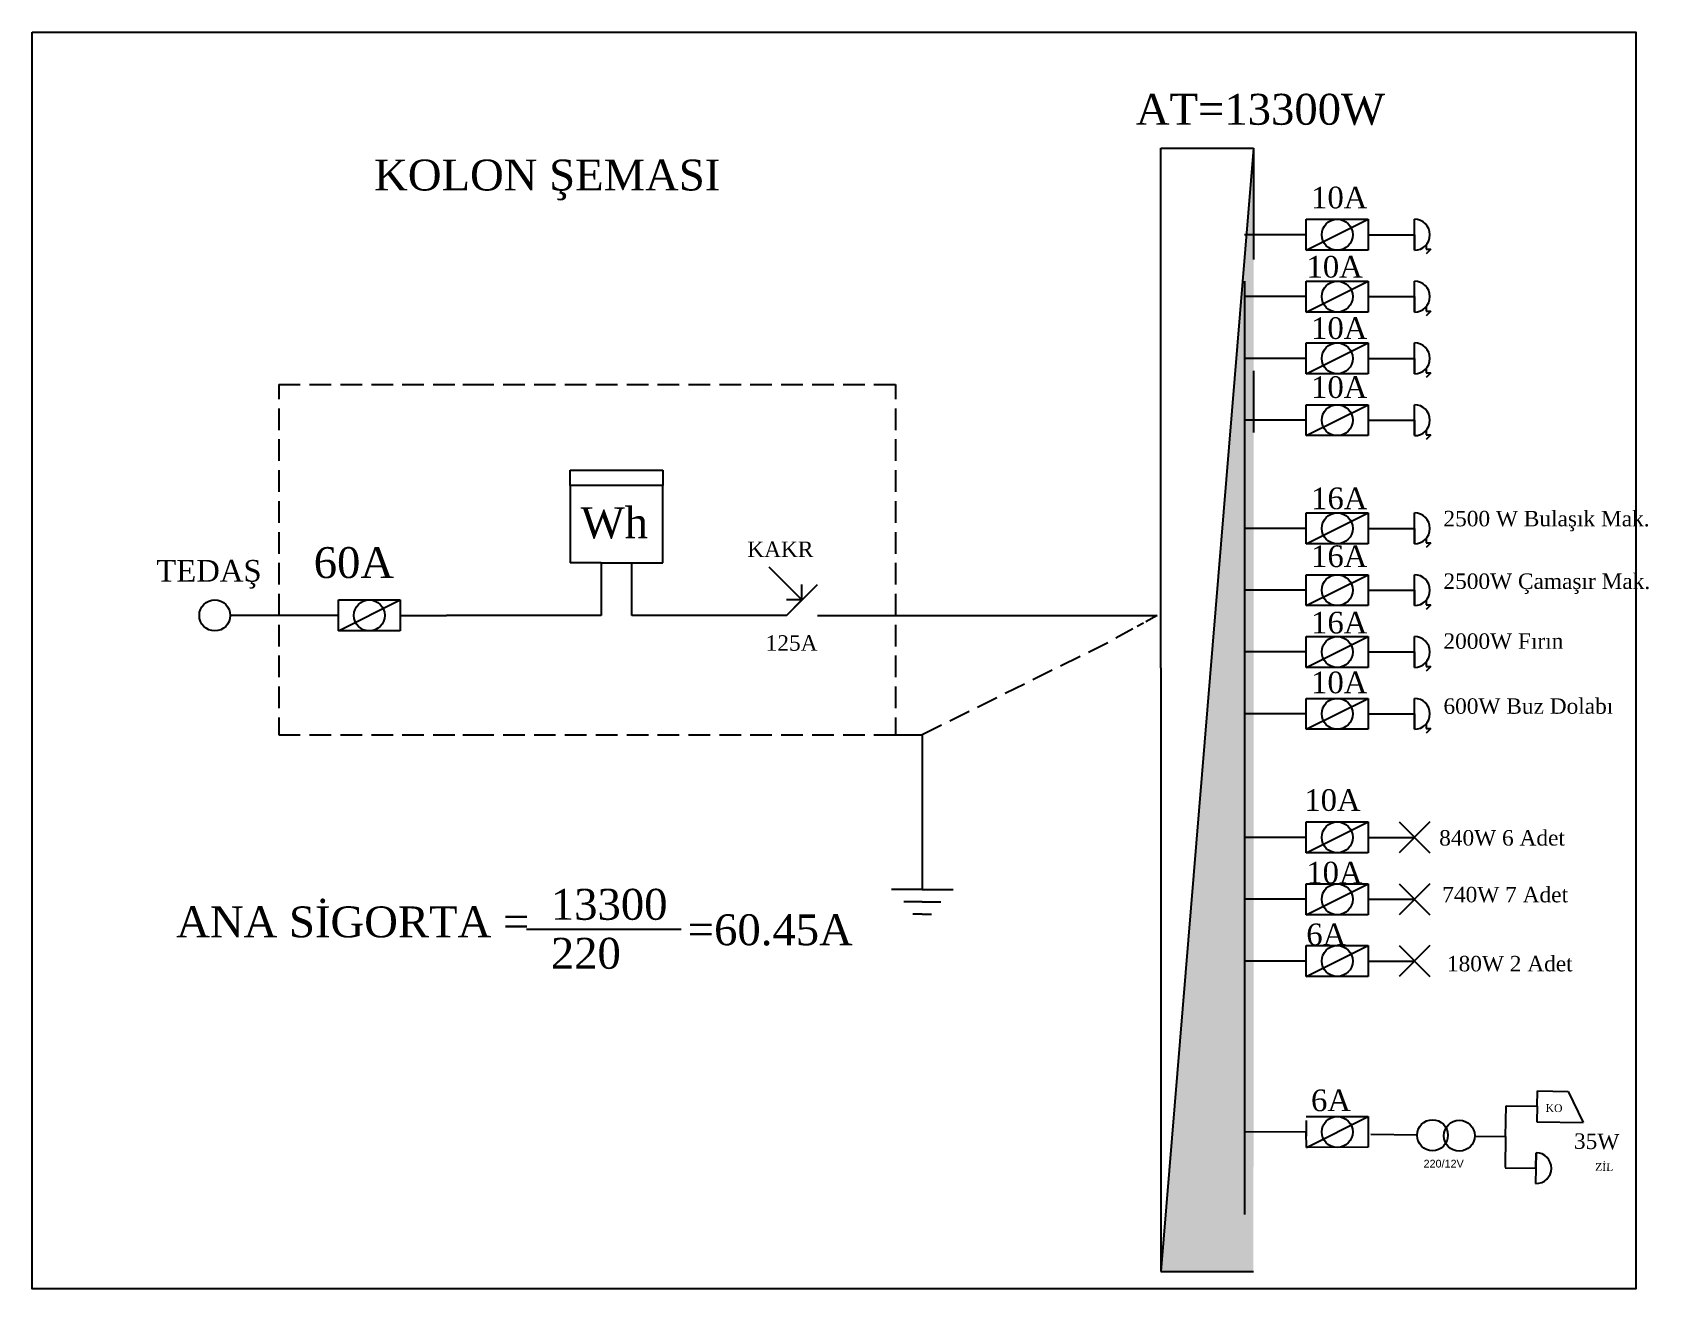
# Model space of a CAD drawing. Header units: millimetres. Extents: x 1527 to 1731, y 654 to 738.
# Drawn here: x 1682.3 to 1730.97, y 659.42 to 697.24 of the extents above; entities that cross this region are included whole.
import ezdxf

# ---------------------------------------------------------------- set-up
doc = ezdxf.new("R2010")
doc.units = ezdxf.units.MM
doc.styles.get("Standard").update_dxf_attribs({"font": 'arial.ttf'})

msp = doc.modelspace()

# ---------------------------------------------------------------- texts
at = {"attachment_point": 1}
for s, width, heights, insert, char_height in [('{\\fTimes New Roman|b0|i0|c162|p18;AT=13300W}', 16.05382, [0], (1715.526, 695.392), 0.93034), ('{\\fTimes New Roman|b0|i0|c162|p18;KOLON ŞEMASI}', 12.4992, [0], (1692.595, 693.413), 0.93034), ('{\\fTimes New Roman|b0|i0|c162|p18;10A}', 2.91565, [0], (1720.804, 692.596), 0.65124), ('{\\fTimes New Roman|b0|i0|c162|p18;10A}', 2.91565, [0], (1720.665, 690.512), 0.65124), ('{\\fTimes New Roman|b0|i0|c162|p18;10A}', 2.91565, [0], (1720.804, 688.664), 0.65124), ('{\\fTimes New Roman|b0|i0|c162|p18;10A}', 2.91565, [0], (1720.804, 686.888), 0.65124), ('{\\fTimes New Roman|b0|i0|c162|p18;16A}', 2.91565, [0], (1720.804, 683.54), 0.65124), ('{\\fTimes New Roman|b0|i0|c162|p18;Wh}', 3.6267, [0], (1698.812, 682.946), 0.93034), ('{\\fTimes New Roman|b0|i0|c162|p18;2500 W Bulaşık Mak.}', 6.36631, [0.496], (1724.788, 682.838), 0.46517), ('{\\fTimes New Roman|b0|i0|c162|p18;60A}', 3.6267, [0], (1690.776, 681.746), 0.93034), ('{\\fTimes New Roman|b0|i0|c162|p18;KAKR}', 3.08541, [0], (1703.829, 681.914), 0.46517), ('{\\fTimes New Roman|b0|i0|c162|p18;16A}', 2.91565, [0], (1720.804, 681.799), 0.65124), ('{\\fTimes New Roman|b0|i0|c162|p18;TEDAŞ}', 3.16115, [0], (1686.038, 681.359), 0.65124), ('{\\fTimes New Roman|b0|i0|c162|p18;2500W Çamaşır Mak.}', 6.65762, [0.187], (1724.788, 680.953), 0.46517), ('{\\fTimes New Roman|b0|i0|c162|p18;16A}', 2.91565, [0], (1720.804, 679.8), 0.65124), ('{\\fTimes New Roman|b0|i0|c162|p18;125A}', 3.37649, [0], (1704.382, 679.093), 0.46517), ('{\\fTimes New Roman|b0|i0|c162|p18;2000W Fırın}', 4.09828, [0], (1724.788, 679.15), 0.46517), ('{\\fTimes New Roman|b0|i0|c162|p18;10A}', 2.91565, [0], (1720.804, 677.999), 0.65124), ('{\\fTimes New Roman|b0|i0|c162|p18;600W Buz Dolabı}', 5.45429, [0.554], (1724.788, 677.194), 0.46517), ('{\\fTimes New Roman|b0|i0|c162|p18;10A}', 2.91565, [0], (1720.599, 674.458), 0.65124), ('{\\fTimes New Roman|b0|i0|c162|p18;840W 6 Adet}', 6.19104, [0], (1724.659, 673.228), 0.46517), ('{\\fTimes New Roman|b0|i0|c162|p18;10A}', 2.91565, [0], (1720.659, 672.274), 0.65124), ('{\\fTimes New Roman|b0|i0|c162|p18;740W 7 Adet}', 6.58261, [0.205], (1724.753, 671.519), 0.46517), ('{\\fTimes New Roman|b0|i0|c162|p18;ANA SİGORTA =}', 16.05382, [0], (1686.636, 670.931), 0.93034), ('{\\fTimes New Roman|b0|i0|c162|p18;13300}', 9.09533, [0], (1697.915, 671.459), 0.93034), ('{\\fTimes New Roman|b0|i0|c162|p18;=60.45A}', 16.05382, [0], (1702.037, 670.693), 0.93034), ('{\\fTimes New Roman|b0|i0|c162|p18;6A}', 2.91565, [0], (1720.659, 670.414), 0.65124), ('{\\fTimes New Roman|b0|i0|c162|p18;220}', 9.09533, [0], (1697.915, 669.985), 0.93034), ('{\\fTimes New Roman|b0|i0|c162|p18;180W 2 Adet}', 6.8537, [0.476], (1724.892, 669.441), 0.46517), ('220/12V', 5.51633, [0], (1724.189, 663.304), 0.2326)]:
    msp.add_mtext_dynamic_manual_height_columns(s, width=width, gutter_width=1.163, heights=heights, dxfattribs=dict(at, insert=insert, char_height=char_height))
for s, width, insert, char_height, rotation in [('{\\fTimes New Roman|b0|i0|c162|p18;6A}', 2.91565, (1720.8, 665.418), 0.65124, 0.1777), ('{\\fTimes New Roman|b0|i0|c162|p18;KO}', 1.39551, (1727.866, 664.98), 0.23259, 358.9108), ('{\\fTimes New Roman|b0|i0|c162|p18;35W}', 3.15561, (1728.722, 664.102), 0.46517, 358.9108), ('{\\fTimes New Roman|b0|i0|c162|p18;ZİL}', 1.90957, (1729.358, 663.207), 0.23259, 358.9108)]:
    msp.add_mtext_dynamic_manual_height_columns(s, width=width, gutter_width=1.163, heights=[0], dxfattribs=dict(at, insert=insert, char_height=char_height, rotation=rotation))

# ---------------------------------------------------------------- hatches: boundary and pattern name
h = msp.add_hatch(color=256)
h.dxf.hatch_style = 1
h.paths.add_polyline_path([(1716.275, 659.939), (1719.068, 659.939), (1719.07, 664.589), (1719.07, 665.707), (1719.07, 666.824), (1719.07, 666.936), (1719.07, 668.053), (1719.07, 669.171), (1719.07, 670.288), (1719.07, 671.405), (1719.07, 672.523), (1719.07, 673.64), (1719.07, 674.757), (1719.07, 675.875), (1719.07, 676.992), (1719.07, 678.11), (1719.07, 679.227), (1719.07, 680.344), (1719.07, 681.462), (1719.07, 682.579), (1719.07, 683.696), (1719.07, 684.814), (1719.07, 685.931), (1719.07, 687.049), (1719.07, 688.166), (1719.07, 689.283), (1719.07, 690.401), (1719.07, 691.518), (1719.07, 692.635), (1719.07, 693.753)])

# ---------------------------------------------------------------- linework, layer by layer
for p, q in [((1719.07, 693.753), (1716.275, 659.939)), ((1716.277, 678.11), (1716.277, 693.753)), ((1716.277, 679.227), (1716.277, 693.753)), ((1716.277, 693.753), (1719.07, 693.753)), ((1719.07, 693.753), (1719.07, 692.635)), ((1719.07, 692.635), (1719.07, 691.518)), ((1719.07, 691.518), (1719.07, 690.401)), ((1720.659, 691.149), (1720.659, 691.614)), ((1720.659, 691.614), (1722.52, 691.614)), ((1720.659, 690.684), (1722.52, 691.614)), ((1722.52, 691.614), (1722.52, 690.684)), ((1723.915, 690.684), (1723.915, 691.614)), ((1720.659, 691.149), (1718.799, 691.149)), ((1720.659, 690.684), (1720.659, 691.149)), ((1722.52, 691.149), (1723.915, 691.149)), ((1723.915, 691.149), (1723.915, 691.149)), ((1723.915, 691.149), (1723.915, 690.684)), ((1723.915, 690.684), (1723.915, 691.149)), ((1722.52, 690.684), (1720.659, 690.684)), ((1724.27, 690.848), (1724.27, 690.711)), ((1724.27, 690.711), (1724.409, 690.711)), ((1724.409, 690.711), (1724.27, 690.571)), ((1718.799, 689.754), (1718.799, 687.893)), ((1720.659, 689.288), (1720.659, 689.754)), ((1720.659, 689.754), (1722.52, 689.754)), ((1720.659, 688.823), (1722.52, 689.754)), ((1722.52, 689.754), (1722.52, 688.823)), ((1723.915, 688.823), (1723.915, 689.754)), ((1720.659, 689.288), (1718.799, 689.288)), ((1720.659, 688.823), (1720.659, 689.288)), ((1722.52, 689.288), (1723.915, 689.288)), ((1723.915, 689.288), (1723.915, 689.288)), ((1723.915, 689.288), (1723.915, 688.823)), ((1723.915, 688.823), (1723.915, 689.288)), ((1722.52, 688.823), (1720.659, 688.823)), ((1724.27, 688.987), (1724.27, 688.85)), ((1724.27, 688.85), (1724.409, 688.85)), ((1724.409, 688.85), (1724.27, 688.71)), ((1718.799, 687.893), (1718.799, 686.032)), ((1720.659, 687.428), (1720.659, 687.893)), ((1720.659, 687.893), (1722.52, 687.893)), ((1720.659, 686.963), (1722.52, 687.893)), ((1722.52, 687.893), (1722.52, 686.963)), ((1723.915, 686.963), (1723.915, 687.893)), ((1720.659, 687.428), (1718.799, 687.428)), ((1720.659, 686.963), (1720.659, 687.428)), ((1722.52, 687.428), (1723.915, 687.428)), ((1723.915, 687.428), (1723.915, 687.428)), ((1723.915, 687.428), (1723.915, 686.963)), ((1723.915, 686.963), (1723.915, 687.428)), ((1724.27, 687.126), (1724.27, 686.989)), ((1689.722, 686.645), (1690.373, 686.645)), ((1689.722, 686.645), (1689.722, 686.201)), ((1690.652, 686.645), (1691.304, 686.645)), ((1691.583, 686.645), (1692.234, 686.645)), ((1692.513, 686.645), (1693.164, 686.645)), ((1693.443, 686.645), (1694.095, 686.645)), ((1694.374, 686.645), (1695.025, 686.645)), ((1695.269, 686.645), (1695.92, 686.645)), ((1695.92, 686.645), (1696.199, 686.645)), ((1696.479, 686.645), (1697.13, 686.645)), ((1697.409, 686.645), (1698.06, 686.645)), ((1698.339, 686.645), (1698.99, 686.645)), ((1699.27, 686.645), (1699.921, 686.645)), ((1700.2, 686.645), (1700.851, 686.645)), ((1701.13, 686.645), (1701.781, 686.645)), ((1702.061, 686.645), (1702.712, 686.645)), ((1702.991, 686.645), (1703.642, 686.645)), ((1703.921, 686.645), (1704.572, 686.645)), ((1704.852, 686.645), (1705.503, 686.645)), ((1705.782, 686.645), (1706.433, 686.645)), ((1706.712, 686.645), (1707.364, 686.645)), ((1707.643, 686.645), (1708.294, 686.645)), ((1708.294, 686.645), (1708.294, 686.201)), ((1719.07, 687.053), (1719.07, 685.193)), ((1722.52, 686.963), (1720.659, 686.963)), ((1724.27, 686.989), (1724.409, 686.989)), ((1724.409, 686.989), (1724.27, 686.849)), ((1689.722, 685.922), (1689.722, 685.271)), ((1708.294, 685.922), (1708.294, 685.271)), ((1718.799, 686.032), (1718.799, 684.172)), ((1720.659, 685.567), (1720.659, 686.032)), ((1720.659, 686.032), (1722.52, 686.032)), ((1720.659, 685.102), (1722.52, 686.032)), ((1722.52, 686.032), (1722.52, 685.102)), ((1723.915, 685.102), (1723.915, 686.032)), ((1720.659, 685.567), (1718.799, 685.567)), ((1720.659, 685.102), (1720.659, 685.567)), ((1722.52, 685.567), (1723.915, 685.567)), ((1723.915, 685.567), (1723.915, 685.567)), ((1723.915, 685.567), (1723.915, 685.102)), ((1723.915, 685.102), (1723.915, 685.567)), ((1724.27, 685.266), (1724.27, 685.129)), ((1689.722, 684.992), (1689.722, 684.34)), ((1708.294, 684.992), (1708.294, 684.34)), ((1722.52, 685.102), (1720.659, 685.102)), ((1724.27, 685.129), (1724.409, 685.129)), ((1724.409, 685.129), (1724.27, 684.988)), ((1689.722, 684.061), (1689.722, 683.41)), ((1698.497, 683.598), (1698.497, 684.063)), ((1698.497, 684.063), (1701.288, 684.063)), ((1701.288, 684.063), (1701.288, 683.598)), ((1708.294, 684.061), (1708.294, 683.41)), ((1718.799, 684.172), (1718.799, 682.311)), ((1701.288, 683.598), (1698.497, 683.598)), ((1698.497, 683.598), (1698.497, 681.272)), ((1701.288, 681.272), (1701.288, 683.598)), ((1689.722, 683.131), (1689.722, 682.48)), ((1708.294, 683.131), (1708.294, 682.48)), ((1720.659, 682.311), (1720.659, 682.776)), ((1720.659, 682.776), (1722.52, 682.776)), ((1720.659, 681.846), (1722.52, 682.776)), ((1722.52, 682.776), (1722.52, 681.846)), ((1723.915, 681.846), (1723.915, 682.776)), ((1718.799, 682.311), (1718.799, 680.45)), ((1720.659, 682.311), (1718.799, 682.311)), ((1720.659, 681.846), (1720.659, 682.311)), ((1722.52, 682.311), (1723.915, 682.311)), ((1723.915, 682.311), (1723.915, 682.311)), ((1723.915, 682.311), (1723.915, 681.846)), ((1723.915, 681.846), (1723.915, 682.311)), ((1689.722, 682.201), (1689.722, 681.549)), ((1708.294, 682.201), (1708.294, 681.549)), ((1722.52, 681.846), (1720.659, 681.846)), ((1724.27, 682.009), (1724.27, 681.872)), ((1724.27, 681.872), (1724.409, 681.872)), ((1724.409, 681.872), (1724.27, 681.732)), ((1689.722, 681.27), (1689.722, 680.619)), ((1699.427, 681.272), (1698.497, 681.272)), ((1699.427, 681.272), (1699.427, 679.69)), ((1699.427, 681.272), (1700.358, 681.272)), ((1700.358, 679.69), (1700.358, 681.272)), ((1700.358, 681.272), (1701.288, 681.272)), ((1708.294, 681.27), (1708.294, 680.619)), ((1705.475, 680.155), (1704.488, 681.142)), ((1720.659, 680.45), (1720.659, 680.915)), ((1720.659, 680.915), (1722.52, 680.915)), ((1720.659, 679.985), (1722.52, 680.915)), ((1722.52, 680.915), (1722.52, 679.985)), ((1723.915, 679.985), (1723.915, 680.915)), ((1689.722, 680.34), (1689.722, 679.689)), ((1705.009, 679.69), (1705.94, 680.62)), ((1705.475, 680.155), (1705.475, 680.62)), ((1708.294, 680.34), (1708.294, 679.689)), ((1718.799, 680.45), (1718.799, 678.59)), ((1720.659, 680.45), (1718.799, 680.45)), ((1720.659, 679.985), (1720.659, 680.45)), ((1722.52, 680.45), (1723.915, 680.45)), ((1723.915, 680.45), (1723.915, 680.45)), ((1723.915, 680.45), (1723.915, 679.985)), ((1723.915, 679.985), (1723.915, 680.45)), ((1691.519, 679.69), (1691.519, 680.155)), ((1691.519, 680.155), (1693.38, 680.155)), ((1691.519, 679.225), (1693.38, 680.155)), ((1693.38, 680.155), (1693.38, 679.225)), ((1705.009, 679.69), (1705.475, 680.155)), ((1705.475, 680.155), (1705.009, 680.155)), ((1722.52, 679.985), (1720.659, 679.985)), ((1724.27, 680.149), (1724.27, 680.012)), ((1724.27, 680.012), (1724.409, 680.012)), ((1724.409, 680.012), (1724.27, 679.872)), ((1691.519, 679.69), (1688.263, 679.69)), ((1689.722, 679.41), (1689.722, 678.758)), ((1691.519, 679.225), (1691.519, 679.69)), ((1693.38, 679.69), (1694.776, 679.69)), ((1699.427, 679.69), (1694.776, 679.69)), ((1705.009, 679.69), (1700.358, 679.69)), ((1705.94, 679.69), (1716.173, 679.69)), ((1708.294, 679.41), (1708.294, 678.758)), ((1715.753, 679.458), (1715.567, 679.356)), ((1716.173, 679.69), (1715.831, 679.501)), ((1693.38, 679.225), (1691.519, 679.225)), ((1714.68, 678.867), (1714.097, 678.577)), ((1715.441, 679.287), (1714.923, 679.001)), ((1720.659, 678.59), (1720.659, 679.055)), ((1720.659, 679.055), (1722.52, 679.055)), ((1720.659, 678.124), (1722.52, 679.055)), ((1722.52, 679.055), (1722.52, 678.124)), ((1723.915, 678.124), (1723.915, 679.055)), ((1689.722, 678.479), (1689.722, 677.828)), ((1708.294, 678.479), (1708.294, 677.828)), ((1713.847, 678.453), (1713.263, 678.163)), ((1718.799, 678.59), (1718.799, 676.729)), ((1720.659, 678.59), (1718.799, 678.59)), ((1720.659, 678.124), (1720.659, 678.59)), ((1722.52, 678.59), (1723.915, 678.59)), ((1723.915, 678.59), (1723.915, 678.59)), ((1723.915, 678.59), (1723.915, 678.124)), ((1723.915, 678.124), (1723.915, 678.59)), ((1713.013, 678.039), (1712.43, 677.75)), ((1716.277, 678.11), (1716.275, 659.939)), ((1722.52, 678.124), (1720.659, 678.124)), ((1724.27, 678.288), (1724.27, 678.151)), ((1724.27, 678.151), (1724.409, 678.151)), ((1724.409, 678.151), (1724.27, 678.011)), ((1689.722, 677.549), (1689.722, 676.898)), ((1708.294, 677.549), (1708.294, 676.898)), ((1712.18, 677.626), (1711.597, 677.336)), ((1711.347, 677.212), (1710.764, 676.922)), ((1720.659, 676.729), (1720.659, 677.194)), ((1720.659, 677.194), (1722.52, 677.194)), ((1720.659, 676.264), (1722.52, 677.194)), ((1722.52, 677.194), (1722.52, 676.264)), ((1723.915, 676.264), (1723.915, 677.194)), ((1689.722, 676.618), (1689.722, 676.094)), ((1708.294, 676.618), (1708.294, 676.094)), ((1710.514, 676.798), (1709.93, 676.508)), ((1718.799, 676.729), (1718.799, 674.868)), ((1720.659, 676.729), (1718.799, 676.729)), ((1720.659, 676.264), (1720.659, 676.729)), ((1722.52, 676.729), (1723.915, 676.729)), ((1723.915, 676.729), (1723.915, 676.729)), ((1723.915, 676.729), (1723.915, 676.264)), ((1723.915, 676.264), (1723.915, 676.729)), ((1724.27, 676.427), (1724.27, 676.29)), ((1689.722, 676.094), (1690.373, 676.094)), ((1690.652, 676.094), (1691.304, 676.094)), ((1691.583, 676.094), (1692.234, 676.094)), ((1692.513, 676.094), (1693.164, 676.094)), ((1693.443, 676.094), (1694.095, 676.094)), ((1694.374, 676.094), (1695.025, 676.094)), ((1695.269, 676.094), (1695.92, 676.094)), ((1695.92, 676.094), (1696.199, 676.094)), ((1696.479, 676.094), (1697.13, 676.094)), ((1697.409, 676.094), (1698.06, 676.094)), ((1698.339, 676.094), (1698.99, 676.094)), ((1699.27, 676.094), (1699.921, 676.094)), ((1700.2, 676.094), (1700.851, 676.094)), ((1701.13, 676.094), (1701.781, 676.094)), ((1702.061, 676.094), (1702.712, 676.094)), ((1702.991, 676.094), (1703.642, 676.094)), ((1703.921, 676.094), (1704.572, 676.094)), ((1704.852, 676.094), (1705.503, 676.094)), ((1705.782, 676.094), (1706.433, 676.094)), ((1706.712, 676.094), (1707.364, 676.094)), ((1707.643, 676.094), (1708.294, 676.094)), ((1708.294, 676.094), (1709.097, 676.094)), ((1709.68, 676.384), (1709.097, 676.094)), ((1709.097, 676.094), (1709.097, 671.443)), ((1722.52, 676.264), (1720.659, 676.264)), ((1724.27, 676.29), (1724.409, 676.29)), ((1724.409, 676.29), (1724.27, 676.15)), ((1718.799, 674.868), (1718.799, 673.008)), ((1718.799, 673.008), (1718.799, 671.147)), ((1720.659, 673.008), (1718.799, 673.008)), ((1720.659, 673.008), (1720.659, 673.473)), ((1720.659, 673.473), (1722.52, 673.473)), ((1720.659, 672.542), (1722.52, 673.473)), ((1720.659, 672.542), (1720.659, 673.008)), ((1722.52, 673.473), (1722.52, 672.542)), ((1722.52, 673.008), (1723.915, 673.008)), ((1723.45, 673.473), (1724.381, 672.542)), ((1724.381, 673.473), (1723.45, 672.542)), ((1722.52, 672.542), (1720.659, 672.542)), ((1720.659, 671.147), (1720.659, 671.612)), ((1720.659, 671.612), (1722.52, 671.612)), ((1720.659, 670.682), (1722.52, 671.612)), ((1722.52, 671.612), (1722.52, 670.682)), ((1723.45, 671.612), (1724.381, 670.682)), ((1724.381, 671.612), (1723.45, 670.682)), ((1709.097, 671.443), (1708.167, 671.443)), ((1709.097, 671.07), (1708.539, 671.07)), ((1709.097, 671.443), (1710.027, 671.443)), ((1709.097, 671.07), (1709.097, 671.07)), ((1709.097, 671.07), (1709.655, 671.07)), ((1718.799, 671.147), (1718.799, 669.286)), ((1720.659, 671.147), (1718.799, 671.147)), ((1720.659, 670.682), (1720.659, 671.147)), ((1722.52, 671.147), (1723.915, 671.147)), ((1709.097, 670.698), (1708.818, 670.698)), ((1709.097, 670.698), (1709.376, 670.698)), ((1722.52, 670.682), (1720.659, 670.682)), ((1697.186, 670.247), (1701.838, 670.247)), ((1720.659, 669.286), (1720.659, 669.751)), ((1720.659, 669.751), (1722.52, 669.751)), ((1720.659, 668.821), (1722.52, 669.751)), ((1722.52, 669.751), (1722.52, 668.821)), ((1723.45, 669.751), (1724.381, 668.821)), ((1724.381, 669.751), (1723.45, 668.821)), ((1718.799, 669.286), (1718.799, 667.425)), ((1720.659, 669.286), (1718.799, 669.286)), ((1720.659, 668.821), (1720.659, 669.286)), ((1722.52, 669.286), (1723.915, 669.286)), ((1722.52, 668.821), (1720.659, 668.821)), ((1718.799, 667.425), (1718.799, 667.239)), ((1718.799, 667.239), (1718.799, 665.379)), ((1718.799, 665.379), (1718.799, 663.518)), ((1727.608, 664.913), (1727.617, 665.378)), ((1727.617, 665.378), (1728.547, 665.361)), ((1728.547, 665.361), (1728.995, 664.422)), ((1726.661, 664.001), (1726.678, 664.931)), ((1726.678, 664.931), (1727.608, 664.913)), ((1727.608, 664.913), (1727.6, 664.448)), ((1720.658, 664.603), (1722.518, 664.609)), ((1720.661, 663.673), (1722.518, 664.609)), ((1720.664, 664.017), (1720.663, 664.482)), ((1722.518, 664.609), (1722.521, 663.679)), ((1727.6, 664.448), (1728.995, 664.422)), ((1720.659, 664.144), (1718.799, 664.138)), ((1720.661, 663.673), (1720.659, 664.138)), ((1722.597, 664.078), (1723.993, 664.051)), ((1725.73, 664.018), (1726.661, 664.001)), ((1726.661, 664.001), (1726.643, 663.071)), ((1718.799, 663.518), (1718.799, 661.657)), ((1722.521, 663.679), (1720.661, 663.673)), ((1727.582, 663.518), (1727.564, 662.588)), ((1727.573, 663.053), (1727.582, 663.518)), ((1726.643, 663.066), (1727.573, 663.048)), ((1716.275, 659.939), (1719.068, 659.939))]:
    msp.add_line(p, q)
msp.add_lwpolyline([(1682.305, 697.243), (1730.575, 697.243), (1730.575, 659.424), (1682.305, 659.424)], close=True)
for centre in [(1721.59, 691.149), (1721.59, 689.288), (1721.59, 687.428), (1721.59, 685.567), (1721.59, 682.311), (1721.59, 680.45), (1687.798, 679.69), (1692.45, 679.69), (1721.59, 678.59), (1721.59, 676.729), (1721.59, 673.008), (1721.59, 671.147), (1721.59, 669.286), (1721.59, 664.141), (1724.458, 664.043), (1725.265, 664.027)]:
    msp.add_circle(centre, 0.465)
for centre, start, end in [((1723.915, 691.149), 270, 90), ((1723.915, 689.288), 270, 90), ((1723.915, 687.428), 270, 90), ((1723.915, 685.567), 270, 90), ((1723.915, 682.311), 270, 90), ((1723.915, 680.45), 270, 90), ((1723.915, 678.59), 270, 90), ((1723.915, 676.729), 270, 90), ((1727.573, 663.053), 268.9108, 88.9108)]:
    msp.add_arc(centre, 0.465, start, end)

msp.set_redraw_order([(e.dxf.handle, doc.entitydb.next_handle()) for e in msp.query("TEXT MTEXT ATTDEF DIMENSION ARC_DIMENSION")])  # texts and dimensions are drawn at this point

doc.saveas('drawing.dxf')
